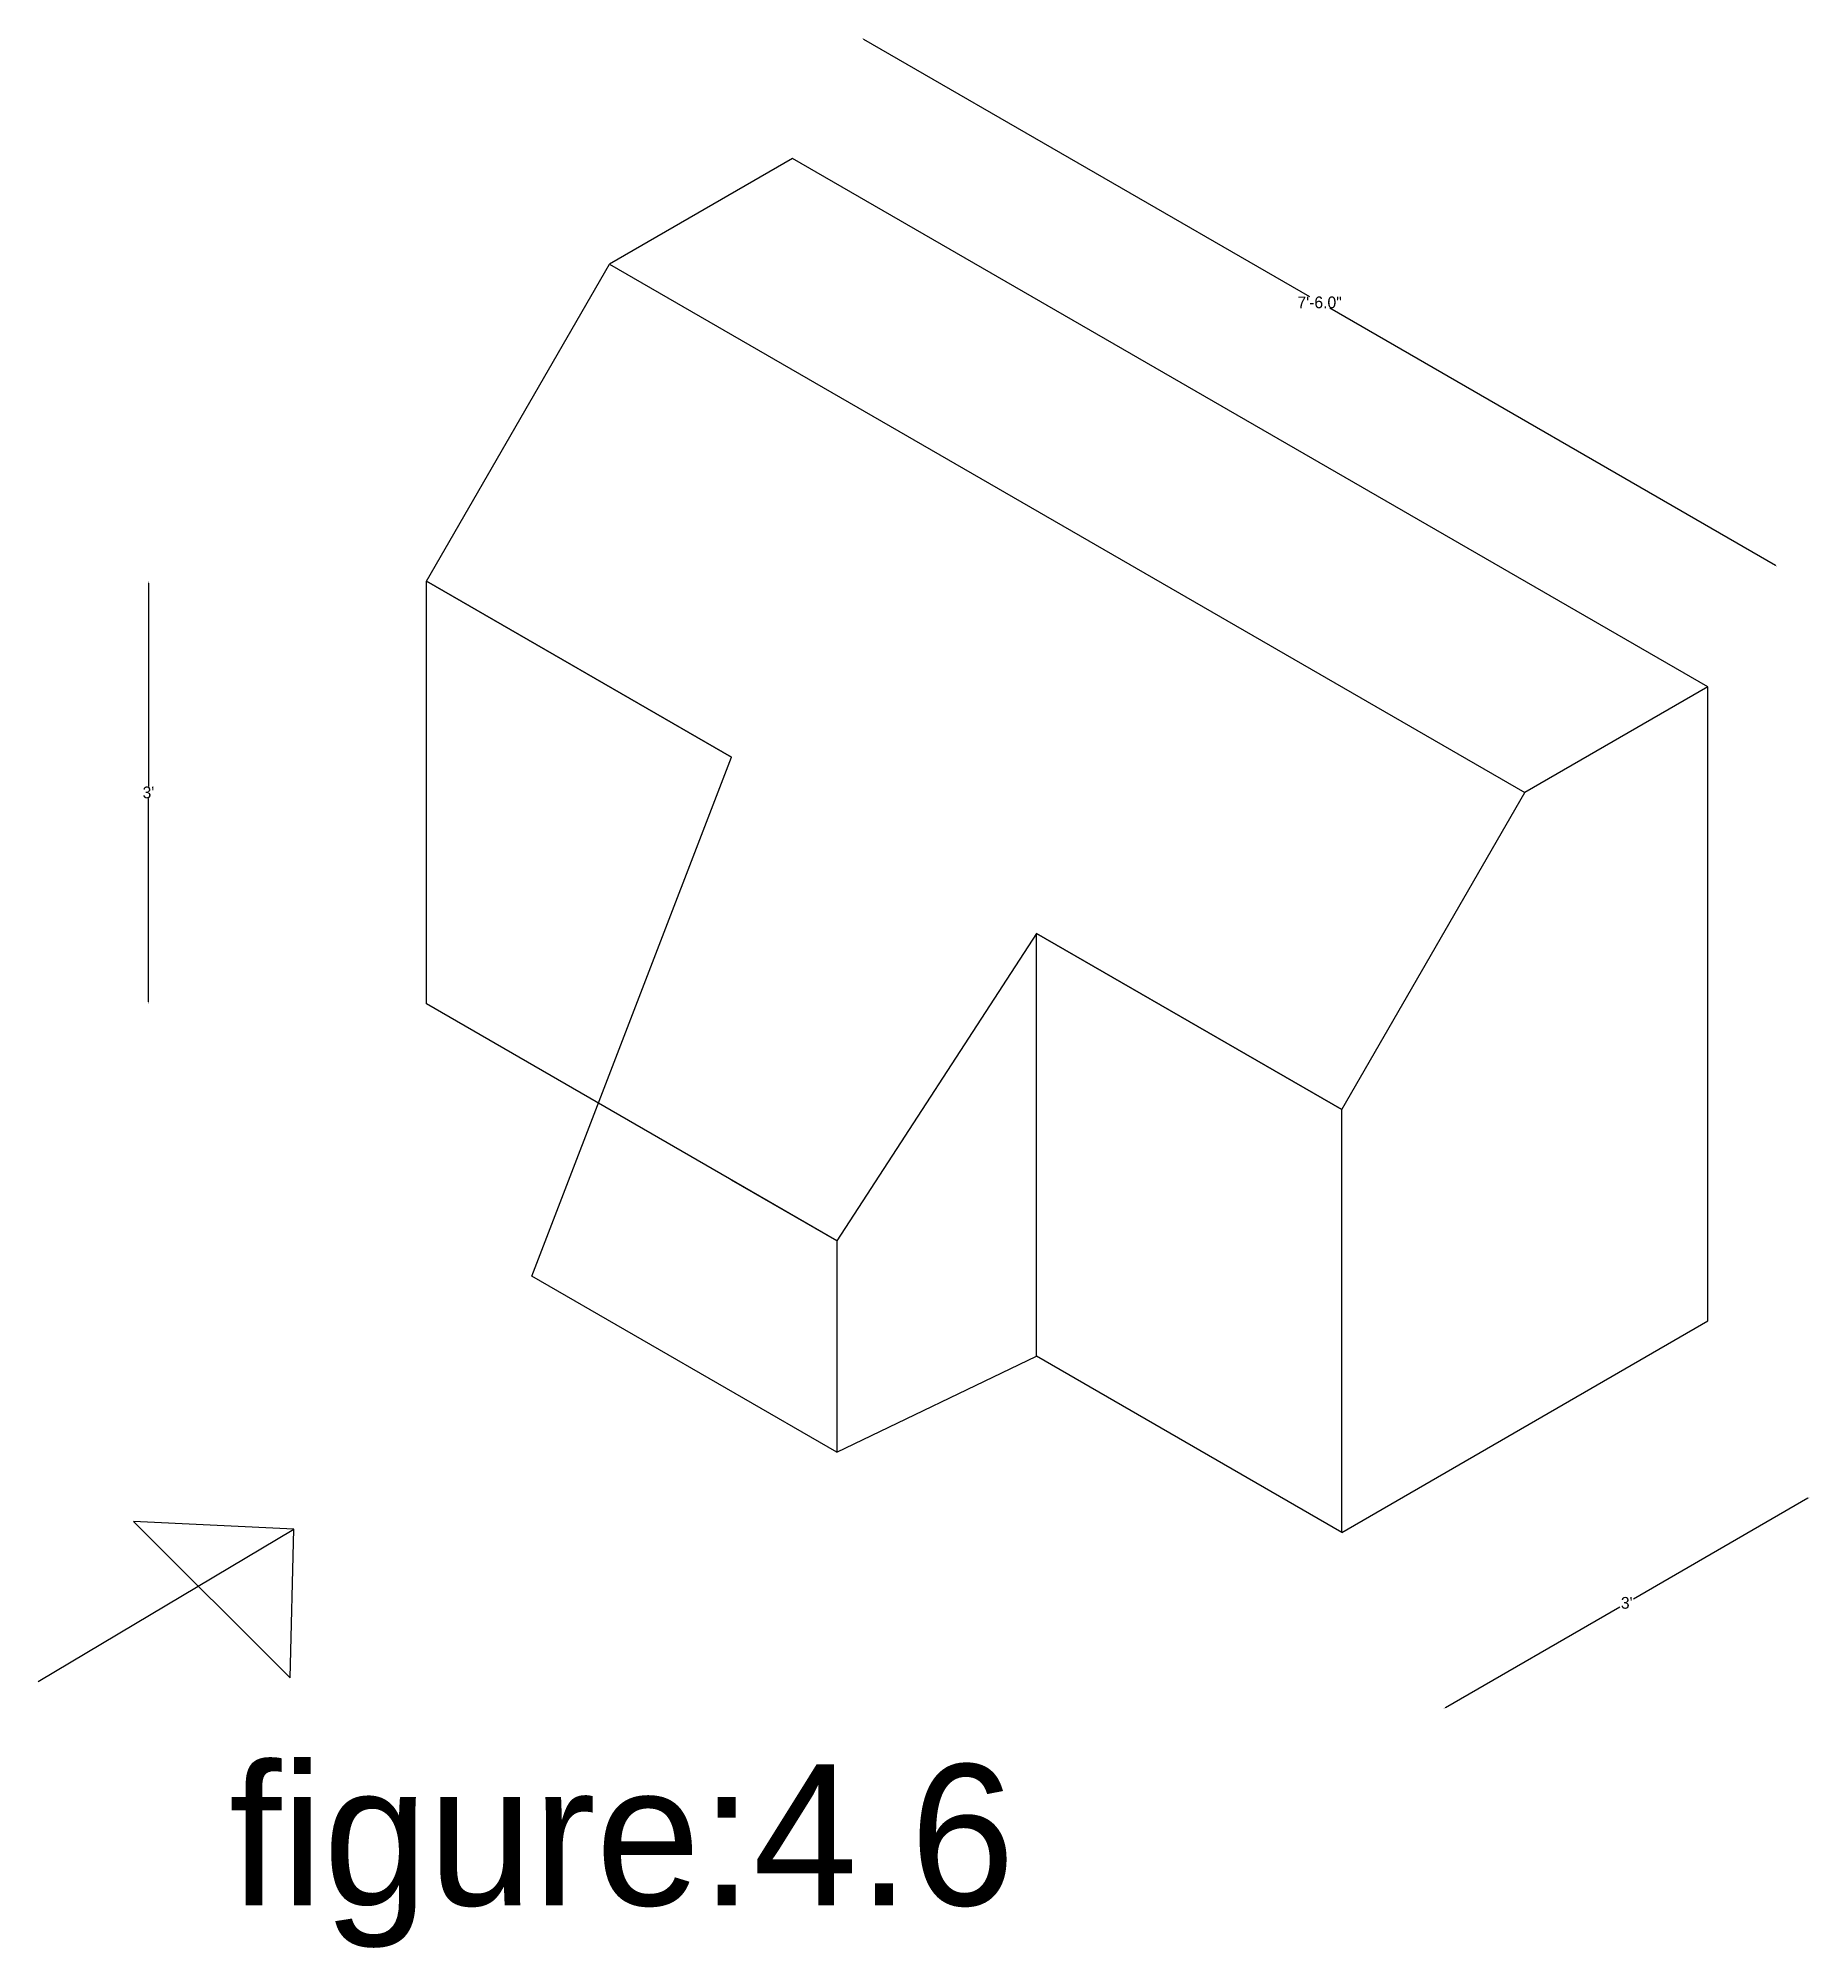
# Model space of a CAD drawing. Header units: inches. Extents: x -394 to 552, y -60 to 150.
# Drawn here: x 400.8 to 551.6, y -59.5 to 103.1 of the extents above; entities that cross this region are included whole.
import ezdxf

# ---------------------------------------------------------------- set-up
doc = ezdxf.new("R2010")
doc.units = ezdxf.units.IN
doc.header["$MEASUREMENT"] = 0
doc.dimstyles.get("Standard").update_dxf_attribs({"dimtxt": 1, "dimasz": 0.18, "dimexe": 0.18, "dimexo": 0.0625, "dimgap": 0, "dimtad": 0, "dimtih": 1, "dimtoh": 1, "dimdec": 1, "dimzin": 0, "dimdsep": 46, "dimlunit": 3, "dimtxsty": 'Standard', "dimcen": 0, "dimse1": 1, "dimse2": 1, "dimadec": 0, "dimazin": 0, "dimtfac": 1, "dimtdec": 1, "dimtofl": 0, "dimtmove": 0, "dimatfit": 3, "dimfxl": 1, "dimtolj": 1, "dimtzin": 0, "dimarcsym": 0})

msp = doc.modelspace()

# ---------------------------------------------------------------- texts
at = {"insert": (417.02, -43.92), "char_height": 12, "width": 131.6167, "attachment_point": 1}
msp.add_mtext('figure:4.6', dxfattribs=at)

# ---------------------------------------------------------------- blocks, each defined once
blk = doc.blocks.new('*D75')
at = {"color": 0, "lineweight": -2}
for p, q in [((551.45, -21.26), (536.6, -29.84)), ((520.58, -39.08), (535.43, -30.51))]:
    blk.add_line(p, q, dxfattribs=at)
at = {"color": 0}
for points in [[(551.43, -21.24), (551.46, -21.29), (551.6, -21.17)], [(520.57, -39.06), (520.6, -39.11), (520.43, -39.17)]]:
    blk.add_solid(points, dxfattribs=at)
at = {"layer": 'Defpoints', "color": 0}
for p in [(542.93, -6.16), (551.6, -21.17), (511.76, -24.16)]:
    blk.add_point(p, dxfattribs=at)
at = {"color": 0, "insert": (536.02, -30.17), "char_height": 1, "attachment_point": 5}
blk.add_mtext("\\A1;3'", dxfattribs=at)
blk = doc.blocks.new('*D76')
at = {"color": 0, "lineweight": -2}
for p, q in [((410.16, 56.66), (410.16, 39.34)), ((410.16, 21.02), (410.16, 38.34))]:
    blk.add_line(p, q, dxfattribs=at)
at = {"color": 0}
for points in [[(410.13, 56.66), (410.19, 56.66), (410.16, 56.84)], [(410.13, 21.02), (410.19, 21.02), (410.16, 20.84)]]:
    blk.add_solid(points, dxfattribs=at)
at = {"layer": 'Defpoints', "color": 0}
for p in [(410.16, 56.84), (433.82, 56.84), (433.82, 20.84)]:
    blk.add_point(p, dxfattribs=at)
at = {"color": 0, "insert": (410.16, 38.84), "char_height": 1, "attachment_point": 5}
blk.add_mtext("\\A1;3'", dxfattribs=at)
blk = doc.blocks.new('*D77')
at = {"color": 0, "lineweight": -2}
for p, q in [((471.05, 102.98), (509, 81.07)), ((548.68, 58.16), (510.74, 80.07))]:
    blk.add_line(p, q, dxfattribs=at)
at = {"color": 0}
for points in [[(471.07, 103.01), (471.04, 102.96), (470.9, 103.07)], [(548.7, 58.19), (548.67, 58.14), (548.84, 58.07)]]:
    blk.add_solid(points, dxfattribs=at)
at = {"layer": 'Defpoints', "color": 0}
for p in [(464.99, 92.84), (548.84, 58.07), (542.93, 47.84)]:
    blk.add_point(p, dxfattribs=at)
at = {"color": 0, "insert": (509.87, 80.57), "char_height": 1, "attachment_point": 5}
blk.add_mtext('\\A1;7\'-6.0"', dxfattribs=at)

# ---------------------------------------------------------------- dimensions: what is measured, and where the dimension line sits
for p1, p2, distance, picture, middle in [((464.99, 92.84), (542.93, 47.84), 11.81, '*D77', (509.87, 80.57)), ((433.82, 20.84), (433.82, 56.84), 23.65, '*D76', (410.16, 38.84)), ((511.76, -24.16), (542.93, -6.16), -17.34, '*D75', (536.02, -30.17))]:
    dim = msp.add_aligned_dim(p1=p1, p2=p2, distance=distance, dimstyle='Standard')
    dim.commit()
    dim.dimension.update_dxf_attribs({"geometry": picture, "text_midpoint": middle})

# ---------------------------------------------------------------- linework, layer by layer
for p, q in [((464.99, 92.84), (449.4, 83.84)), ((542.93, 47.84), (464.99, 92.84)), ((433.82, 56.84), (449.4, 83.84)), ((449.4, 83.84), (527.35, 38.84)), ((459.8, 41.84), (433.82, 56.84)), ((433.82, 20.84), (433.82, 56.84)), ((433.82, 56.84), (459.8, 41.84)), ((433.82, 20.84), (433.82, 56.84)), ((542.93, 47.84), (527.35, 38.84)), ((542.93, -6.16), (542.93, 47.84)), ((442.79, -2.34), (459.8, 41.84)), ((511.76, 11.84), (527.35, 38.84)), ((485.78, 26.84), (468.77, 0.66)), ((485.78, 26.84), (511.76, 11.84)), ((511.76, 11.84), (485.78, 26.84)), ((485.78, -9.16), (485.78, 26.84)), ((468.77, 0.66), (433.82, 20.84)), ((511.76, -24.16), (511.76, 11.84)), ((468.77, 0.66), (459.8, 5.84)), ((468.77, 0.66), (468.77, -17.34)), ((468.77, -17.34), (442.79, -2.34)), ((511.76, -24.16), (542.93, -6.16)), ((468.77, -17.34), (485.78, -9.16)), ((511.76, -24.16), (485.78, -9.16)), ((511.76, -24.16), (485.78, -9.16)), ((511.76, -24.16), (485.78, -9.16)), ((511.76, -24.16), (485.78, -9.16)), ((511.76, -24.16), (485.78, -9.16)), ((511.76, -24.16), (485.78, -9.16)), ((400.77, -36.87), (422.55, -23.89)), ((422.55, -23.89), (408.9, -23.24)), ((408.9, -23.24), (422.22, -36.54)), ((422.22, -36.54), (422.55, -23.89))]:
    msp.add_line(p, q)

msp.set_redraw_order([(e.dxf.handle, doc.entitydb.next_handle()) for e in msp.query("TEXT MTEXT ATTDEF DIMENSION ARC_DIMENSION")])  # texts and dimensions are drawn at this point

doc.saveas('drawing.dxf')
